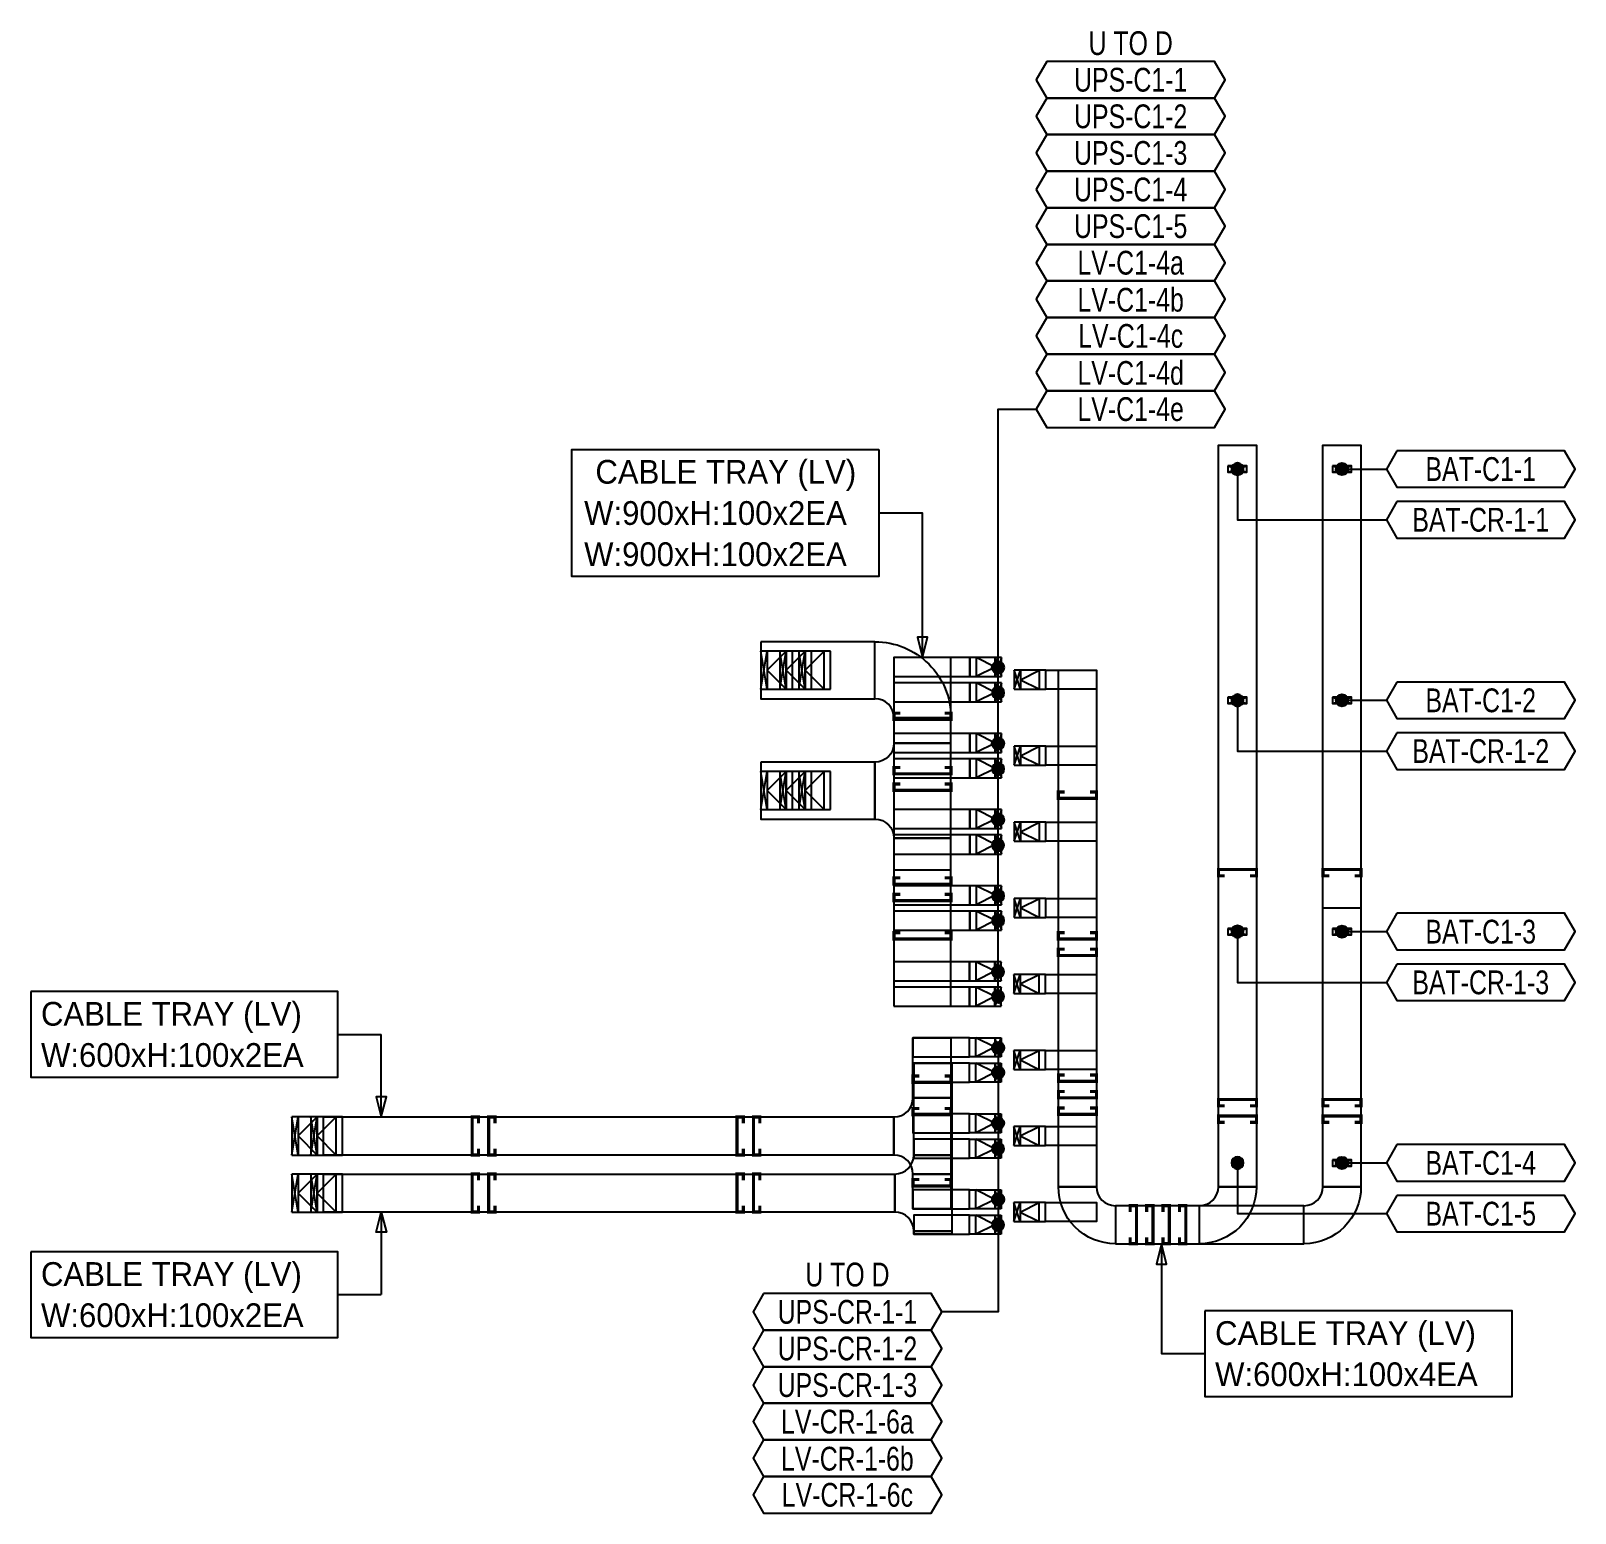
# Model space of a CAD drawing. Header units: millimetres. Extents: x 31670 to 374393, y -351975 to 839589.
# Drawn here: x 286631 to 311005, y -304501 to -281111 of the extents above; entities that cross this region are included whole.
import ezdxf
from ezdxf.enums import TextEntityAlignment as Align

# ---------------------------------------------------------------- set-up
doc = ezdxf.new("R2010")
doc.units = ezdxf.units.MM
doc.header["$LTSCALE"] = 150
for name, color, linetype in [('-----26 Electrical Cable Tray_HV_N', 30, 'Continuous'), ('-----26 Electrical Cable Tray_LV_UPS1', 6, 'Continuous'), ('-----26 Electrical Cable Tray_LV_UPS2', 2, 'Continuous'), ('-----26 Electrical Cable Tray_LV_UPSBAT', 11, 'Continuous'), ('-----29 주기', 1, 'Continuous'), ('-----30 Text', 2, 'Continuous'), ('-----99 Cable Schedule', 2, 'Continuous')]:
    doc.layers.add(name, color=color, linetype=linetype)
doc.styles.add('ELEC', font='')
doc.styles.get('ELEC').set_extended_font_data('Dotum')

msp = doc.modelspace()

# ---------------------------------------------------------------- texts
at = {"layer": '-----26 Electrical Cable Tray_LV_UPS1', "style": 'ELEC'}
for s, p in [('W:900xH:100x2EA', (295363.6213465264, -289369.0875726698, -1.05749387004359e-09)), ('CABLE TRAY (LV)', (286790.847082248, -296621.8330453053, -2.989122597584767e-09)), ('W:600xH:100x2EA', (286790.847082248, -297271.8330453053, -2.989122597584767e-09))]:
    msp.add_text(s, height=375, dxfattribs=at).set_placement(p, align=Align.MIDDLE_LEFT)
at = {"layer": '-----26 Electrical Cable Tray_LV_UPS2', "style": 'ELEC'}
for s, p in [('CABLE TRAY (LV)', (295541.1993655223, -288069.0875726698, -1.05749387004359e-09)), ('W:900xH:100x2EA', (295363.6213465264, -288719.0875726698, -1.05749387004359e-09)), ('CABLE TRAY (LV)', (286790.847082248, -300728.1695245356, -2.109887767784915e-09)), ('W:600xH:100x2EA', (286790.847082248, -301378.1695245356, -2.109887767784915e-09))]:
    msp.add_text(s, height=375, dxfattribs=at).set_placement(p, align=Align.MIDDLE_LEFT)
at = {"layer": '-----26 Electrical Cable Tray_LV_UPSBAT', "style": 'ELEC'}
for s, p in [('CABLE TRAY (LV)', (305322.3946436318, -301659.7903718761, -1.382259107953787e-09)), ('W:600xH:100x4EA', (305322.3946436318, -302309.7903718761, -1.382259107953787e-09))]:
    msp.add_text(s, height=375, dxfattribs=at).set_placement(p, align=Align.MIDDLE_LEFT)
at = {"layer": '-----30 Text', "linetype": 'Continuous', "style": 'ELEC', "width": 0.8}
for s, p in [('U TO D', (303989.5604087606, -281303.9028202547)), ('UPS-C1-1', (303989.560408763, -281881.4028202599)), ('UPS-C1-2', (303989.5604087657, -282458.902820265)), ('UPS-C1-3', (303989.5604089136, -283036.4028202704)), ('UPS-C1-4', (303989.5604089389, -283613.9028202755)), ('UPS-C1-5', (303989.5604089389, -284191.4028202806)), ('LV-C1-4a', (303989.5604089414, -284768.9028202858)), ('LV-C1-4b', (303989.5604090102, -285346.4028202911)), ('LV-C1-4c', (303989.5604090126, -285923.9028202962)), ('LV-C1-4d', (303989.560409015, -286501.4028203014)), ('LV-C1-4e', (303989.560409015, -287078.9028203065)), ('BAT-C1-1', (309514.9879853832, -288025.0012848817)), ('BAT-CR-1-1', (309514.9876641437, -288825.3709013662, -1.437481938223648e-09)), ('BAT-C1-2', (309514.9886278652, -291675.0012848818)), ('BAT-CR-1-2', (309514.9883066256, -292475.3709013663, -1.125436087214773e-09)), ('BAT-C1-3', (309514.9886278652, -295325.0012848818)), ('BAT-CR-1-3', (309514.9883066254, -296125.3709013663, -1.125436087214773e-09)), ('BAT-C1-4', (309514.9886278649, -298975.0012848818)), ('BAT-C1-5', (309514.9889491074, -299775.3709013663)), ('U TO D', (299518.4117446166, -300736.0124414521, -1.308136582216572e-09)), ('UPS-CR-1-1', (299518.4117446179, -301324.7624414547, -1.13753919839091e-09)), ('UPS-CR-1-2', (299518.4117446204, -301902.2624414598, -1.13753919839091e-09)), ('UPS-CR-1-3', (299518.411744623, -302479.7624414649, -1.13753919839091e-09)), ('LV-CR-1-6a', (299518.4117446254, -303057.2624414701, -1.035151607293875e-09)), ('LV-CR-1-6b', (299518.4117446279, -303634.7624414752, -1.035151607293875e-09)), ('LV-CR-1-6c', (299518.4117446304, -304212.2624414803, -1.035151607293875e-09))]:
    msp.add_text(s, height=375, dxfattribs=at).set_placement(p, align=Align.MIDDLE)

# ---------------------------------------------------------------- blocks, each defined once
blk = doc.blocks.new('A$550585017316')
at = {"color": 0}
for p, q in [((400, 300), (0, 300)), ((0, 300), (0, 0)), ((500, 300), (400, 300)), ((500, 0), (500, 300)), ((0, 0), (400, 0)), ((400, 0), (500, 0))]:
    blk.add_line(p, q, dxfattribs=at)
at = {"color": 8}
for p, q in [((100, 0), (0, 300)), ((0, 0), (100, 300)), ((100, 150), (400, 300)), ((100, 300), (100, 0)), ((400, 0), (400, 300)), ((100, 150), (400, 0))]:
    blk.add_line(p, q, dxfattribs=at)
blk = doc.blocks.new('A$495596483691')
at = {"color": 0}
for p, q in [((100, 600), (0, 600)), ((0, 600), (0, 0)), ((500, 600), (100, 600)), ((500, 0), (500, 600)), ((0, 0), (100, 0)), ((100, 0), (500, 0))]:
    blk.add_line(p, q, dxfattribs=at)
at = {"color": 8}
for p, q in [((400, 300), (100, 600)), ((100, 600), (100, 0)), ((400, 0), (400, 600)), ((400, 600), (500, 0)), ((500, 600), (400, 0)), ((400, 300), (100, 0))]:
    blk.add_line(p, q, dxfattribs=at)
blk = doc.blocks.new('A$C9a0ab699')
h = blk.add_hatch(color=0)
edge = h.paths.add_edge_path()
edge.add_arc((64.00719340983778, 64.00719340983778), 64.0071934098378, 720.0000000000341, 1080.000000000034, ccw=False)
at = {"color": 0}
blk.add_circle((64.00719340983778, 64.00719340983778), 64.0071934098378, dxfattribs=at)

# ---------------------------------------------------------------- linework, layer by layer
at = {"layer": '-----26 Electrical Cable Tray_HV_N', "color": 1}
for p, q in [((291476.8664843873, -296946.8330453053, -1.281443506164298e-09), (292161.8475139621, -296946.8330453053, -1.281443506164298e-09)), ((291476.8664843873, -301053.1695245356, -1.281443506164298e-09), (292161.8475139621, -301053.1695245356, -1.281443506164298e-09))]:
    msp.add_line(p, q, dxfattribs=at)
for points, elevation in [([(300015.4802339077, -287719.0875726698), (300015.4802339077, -289719.0875726698), (295169.4608317683, -289719.0875726698), (295169.4608317683, -287719.0875726698)], -9.176291762486587e-10), ([(286630.847082248, -296271.8330453053), (286630.847082248, -297621.8330453053), (291476.8664843873, -297621.8330453053), (291476.8664843873, -296271.8330453053)], -2.849257903789836e-09), ([(286630.847082248, -300378.1695245356), (286630.847082248, -301728.1695245356), (291476.8664843873, -301728.1695245356), (291476.8664843873, -300378.1695245356)], -1.970023073989984e-09), ([(305162.3946436318, -301309.7903718761), (305162.3946436318, -302659.7903718761), (310008.4140457711, -302659.7903718761), (310008.4140457711, -301309.7903718761)], -1.242394414158856e-09)]:
    msp.add_lwpolyline(points, close=True, dxfattribs=dict(at, elevation=elevation))
for points, elevation in [([(300703.5306060789, -291000.0026574563), (300783.5306060789, -290680.0026574563), (300623.5306060789, -290680.0026574563), (300703.5306060789, -291000.0026574563), (300703.530380041, -288719.0875726698), (300015.4802339077, -288719.0875726698)], -9.176291762486587e-10), ([(292161.8478728789, -298250.0012849204), (292241.8478728789, -297930.0012849204), (292081.8478728789, -297930.0012849204), (292161.8478728789, -298250.0012849204), (292161.8475139621, -296946.8330453053)], -2.849257903789836e-09), ([(292161.8478728789, -299750.0012849204), (292241.8478728789, -300070.0012849204), (292081.8478728789, -300070.0012849204), (292161.8478728789, -299750.0012849204), (292161.8475139621, -301053.1695245356)], -1.970023073989984e-09), ([(304477.4132551402, -300250.0006425051), (304397.4132551402, -300570.0006425051), (304557.4132551402, -300570.0006425051), (304477.4132551402, -300250.0006425051), (304477.4137274849, -301984.7903718761), (305162.3946436318, -301984.7903718761)], -1.242394414158856e-09)]:
    msp.add_lwpolyline(points, dxfattribs=dict(at, elevation=elevation))
at = {"layer": '-----26 Electrical Cable Tray_LV_UPS1'}
for points, elevation in [([(300253.5693644117, -292349.967905138), (301153.5693644116, -292349.967905138), (301153.5306060789, -291000.0026574563), (300253.530606079, -291000.0026574563)], -9.176291762486587e-10), ([(300253.5514781505, -291700.0068379134), (301449.0000000096, -291700.0012849623), (301449.0000000096, -291400.0012849623), (300253.5514781505, -291400.0068379134)], -9.176291762486587e-10), ([(298150.0000000093, -292650.0012849075), (298150.0000000093, -293550.0012849074), (299953.5555909082, -293549.967905138), (299953.5555909082, -292649.967905138)], -1.279402043306295e-09), ([(298150.0000000093, -292650.0012849075), (298150.0000000093, -293550.0012849074), (299953.5555909082, -293549.967905138), (299953.5555909082, -292649.967905138)], -1.279402043306295e-09), ([(300253.5514781505, -292900.0068379134), (301449.0000000096, -292900.0012849623), (301449.0000000096, -292600.0012849623), (300253.5514781505, -292600.0068379134)], -9.176291762486587e-10), ([(300253.5760202873, -296500.0012849624), (301153.5760202873, -296500.0012849624), (301153.5372619546, -293849.967905138), (300253.5372619546, -293849.967905138)], -9.176291762486587e-10), ([(300253.5851847642, -296500.0012849624), (301153.5851847641, -296500.0012849624), (301153.5464264314, -293849.967905138), (300253.5464264315, -293849.967905138)], -9.176291762486587e-10), ([(300253.5514781505, -294100.0068379134), (301449.0000000096, -294100.0012849623), (301449.0000000096, -293800.0012849623), (300253.5514781505, -293800.0068379134)], -9.176291762486587e-10), ([(300253.5514781505, -295300.0068379134), (301449.0000000096, -295300.0012849623), (301449.0000000096, -295000.0012849623), (300253.5514781505, -295000.0068379134)], -9.176291762486587e-10), ([(300250.3776327811, -296500.0068379135), (301445.8261546402, -296500.0012849624), (301445.8261546402, -296200.0012849624), (300250.3776327811, -296200.0068379135)], -9.176291762486587e-10), ([(301445.8261546402, -297000.0012849623), (300553.5851847642, -297000.0012849623), (300553.5851847642, -297300.0012849623), (301445.8261546402, -297300.0012849623)], -1.242394414158857e-09), ([(301153.5851847642, -297000.0012849623), (301153.5851847641, -297950.0012849205), (300553.5851847641, -297950.0012849205), (300553.5851847642, -297000.0012849623)], -1.970023073989984e-09), ([(291250.0000005604, -298250.0012849204), (300253.5851847641, -298250.0012849205), (300253.5851847641, -298850.0012849205), (291250.0000005604, -298850.0012849204)], -1.970023073989984e-09), ([(291550.0000005604, -298250.0012849204), (300253.5851847641, -298250.0012849205), (300253.5851847641, -298850.0012849205), (291550.0000005604, -298850.0012849204)], -1.970023073989984e-09), ([(301445.8261546402, -298200.0012849623), (300553.5851847642, -298200.0012849623), (300553.5851847642, -298500.0012849623), (301445.8261546402, -298500.0012849623)], -1.242394414158857e-09), ([(301153.5851847641, -299150.0012849205), (301153.5851847641, -299700.0012849623), (300553.5851847641, -299700.0012849623), (300553.5851847641, -299150.0012849205)], -1.970023073989984e-09), ([(301445.8261546402, -299400.0012849623), (300553.5851847642, -299400.0012849623), (300553.5851847642, -299700.0012849623), (301445.8261546402, -299700.0012849623)], -1.242394414158857e-09)]:
    msp.add_lwpolyline(points, close=True, dxfattribs=dict(at, elevation=elevation))
at = {"layer": '-----26 Electrical Cable Tray_LV_UPS1', "ltscale": 7.5, "const_width": 50}
for points, elevation in [([(301053.5556868125, -291877.139504411), (301153.5556868125, -291877.139504411), (301153.5556868125, -291977.139504411), (300253.6260111835, -291977.124954777), (300253.6260111835, -291877.124954777), (300353.6260111835, -291877.124954777)], -5.439768843442748e-09), ([(301053.5556868125, -294476.8079031273), (301153.5556868125, -294476.8079031273), (301153.5556868125, -294576.8079031273), (300253.6260111835, -294576.7933534932), (300253.6260111835, -294476.7933534932), (300353.6260111835, -294476.7933534932)], -5.439768843442748e-09), ([(301053.5509611123, -294736.6239120185), (301153.5509611123, -294736.6239120185), (301153.5509611123, -294836.6239120185), (300253.6212854832, -294836.6093623844), (300253.6212854832, -294736.6093623844), (300353.6212854832, -294736.6093623844)], -9.176291762486587e-10), ([(301053.5851847641, -297602.1563637957), (301153.5851847641, -297602.1563637957), (301153.5851847641, -297702.1563637957), (300553.5851847641, -297702.1563637957), (300553.5851847641, -297602.1563637957), (300653.5851847641, -297602.1563637957)], -1.970023073989984e-09), ([(293695.8741684544, -298750.0012849204), (293695.8741684544, -298850.0012849204), (293595.8741684544, -298850.0012849204), (293595.8741684544, -298250.0012849204), (293695.8741684544, -298250.0012849204), (293695.8741684544, -298350.0012849204)], 2.552116593204107e-09), ([(293955.695634024, -298750.0012849204), (293955.695634024, -298850.0012849204), (293855.695634024, -298850.0012849204), (293855.695634024, -298250.0012849204), (293955.695634024, -298250.0012849204), (293955.695634024, -298350.0012849204)], -1.970023073989984e-09), ([(297877.2710897892, -298750.0012849204), (297877.2710897892, -298850.0012849204), (297777.2710897892, -298850.0012849204), (297777.2710897892, -298250.0012849204), (297877.2710897892, -298250.0012849204), (297877.2710897892, -298350.0012849204)], 2.552116593204107e-09), ([(298137.0925553588, -298750.0012849204), (298137.0925553588, -298850.0012849204), (298037.0925553588, -298850.0012849204), (298037.0925553588, -298250.0012849204), (298137.0925553588, -298250.0012849204), (298137.0925553588, -298350.0012849204)], -1.970023073989984e-09), ([(301053.5851847641, -299237.7571892731), (301153.5851847641, -299237.7571892731), (301153.5851847641, -299337.7571892731), (300553.5851847641, -299337.7571892731), (300553.5851847641, -299237.7571892731), (300653.5851847641, -299237.7571892731)], -1.970023073989984e-09)]:
    msp.add_lwpolyline(points, dxfattribs=dict(at, elevation=elevation))
at = {"layer": '-----26 Electrical Cable Tray_LV_UPS1'}
for points, elevation in [([(300253.5555909082, -293849.967905138), (301153.5555909082, -293849.967905138), (301153.5555909082, -293849.967905138), (301153.5555909082, -292349.967905138), (300253.5555909082, -292349.967905138, -0.414213562373095), (299953.5555909082, -292649.967905138), (299953.5555909082, -293549.967905138), (299953.5555909082, -293549.967905138, -0.414213562373095)], -9.176291762486587e-10), ([(300253.5555909082, -293849.967905138), (301153.5555909082, -293849.967905138), (301153.5555909082, -293849.967905138), (301153.5555909082, -292349.967905138), (300253.5555909082, -292349.967905138, -0.414213562373095), (299953.5555909082, -292649.967905138), (299953.5555909082, -293549.967905138), (299953.5555909082, -293549.967905138, -0.414213562373095)], -9.176291762486587e-10), ([(300553.5851847641, -297950.0012849205), (301153.5851847641, -297950.0012849205), (301153.5851847641, -297950.0012849205), (301153.5851847641, -299150.0012849205), (300553.5851847641, -299150.0012849205, 0.414213562373095), (300253.5851847641, -298850.0012849205), (300253.5851847641, -298250.0012849205), (300253.5851847641, -298250.0012849205, 0.414213562373095)], -1.970023073989984e-09), ([(300553.5851847641, -297950.0012849205), (301153.5851847641, -297950.0012849205), (301153.5851847641, -297950.0012849205), (301153.5851847641, -299150.0012849205), (300553.5851847641, -299150.0012849205, 0.414213562373095), (300253.5851847641, -298850.0012849205), (300253.5851847641, -298250.0012849205), (300253.5851847641, -298250.0012849205, 0.414213562373095)], -1.970023073989984e-09)]:
    msp.add_lwpolyline(points, format="xyb", close=True, dxfattribs=dict(at, elevation=elevation))
at = {"layer": '-----26 Electrical Cable Tray_LV_UPS2'}
for points, elevation in [([(298150.0000000095, -290750.0012849075), (298150.0000000095, -291650.0012849075), (299953.5555909085, -291649.967905138), (299953.5555909085, -290749.9679051381)], -9.176291762487336e-10), ([(298150.0000000095, -290750.0012849075), (298150.0000000095, -291650.0012849074), (299953.5555909085, -291649.967905138), (299953.5555909085, -290749.9679051381)], -9.176291762487336e-10), ([(300253.5514781504, -291300.0068379134), (301449.0000000095, -291300.0012849623), (301449.0000000095, -291000.0012849623), (300253.5514781504, -291000.0068379134)], -9.176291762486587e-10), ([(300253.5848664231, -296500.0012849624), (301153.584866423, -296500.0012849624), (301153.5430354069, -291949.967905138), (300253.5430354069, -291949.967905138)], -9.176291762486587e-10), ([(300253.5848664231, -294350.0012849637), (301153.584866423, -294350.0012849637), (301153.5430354069, -291949.967905138), (300253.543035407, -291949.967905138)], -9.176291762486587e-10), ([(300253.5514781504, -292500.0068379134), (301449.0000000095, -292500.0012849623), (301449.0000000095, -292200.0012849623), (300253.5514781504, -292200.0068379134)], -9.176291762486587e-10), ([(300253.5514781504, -293700.0068379134), (301449.0000000095, -293700.0012849623), (301449.0000000095, -293400.0012849623), (300253.5514781504, -293400.0068379134)], -9.176291762486587e-10), ([(300253.5514781504, -294900.0068379134), (301449.0000000095, -294900.0012849623), (301449.0000000095, -294600.0012849623), (300253.5514781504, -294600.0068379134)], -9.176291762486587e-10), ([(300250.377632781, -296100.0068379135), (301445.8261546402, -296100.0012849624), (301445.8261546402, -295800.0012849624), (300250.377632781, -295800.0068379135)], -9.176291762486587e-10), ([(301445.8261546402, -297400.0012849623), (300566.5131418176, -297400.0012849623), (300566.5131418176, -297700.0012849623), (301445.8261546402, -297700.0012849623)], -1.242394414158857e-09), ([(301166.5131418178, -297400.0012849623), (301166.5131418176, -298850.0012849205), (300566.5131418176, -298850.0012849205), (300566.5131418178, -297400.0012849623)], -1.242394414158857e-09), ([(301445.8261546402, -298600.0012849623), (300566.5131418176, -298600.0012849623), (300566.5131418176, -298900.0012849623), (301445.8261546402, -298900.0012849623)], -1.242394414158857e-09), ([(291250.0000005604, -299150.0012849204), (300266.5131418176, -299150.0012849205), (300266.5131418176, -299750.0012849205), (291250.0000005604, -299750.0012849204)], -1.970023073989984e-09), ([(291550.0000005604, -299150.0012849204), (300266.5131418176, -299150.0012849205), (300266.5131418176, -299750.0012849205), (291550.0000005604, -299750.0012849204)], -1.970023073989984e-09), ([(301445.8261546402, -299800.0012849623), (300566.5131418176, -299800.0012849623), (300566.5131418176, -300100.0012849623), (301445.8261546402, -300100.0012849623)], -1.242394414158857e-09), ([(301166.5131418176, -300050.0012849205), (301166.5131418176, -300100.0012849623), (300566.5131418176, -300100.0012849623), (300566.5131418176, -300050.0012849205)], -1.242394414158857e-09)]:
    msp.add_lwpolyline(points, close=True, dxfattribs=dict(at, elevation=elevation))
for points, elevation in [([(300253.5555909085, -291949.967905138), (300253.5555909085, -291949.967905138, 0.414213562373095), (299953.5555909085, -291649.967905138), (299953.5555909085, -291649.967905138), (299953.5555909085, -290749.967905138, -0.4142135623731661), (301153.5555909085, -291949.967905138)], -5.558563091910975e-10), ([(300253.5555909085, -291949.967905138), (300253.5555909085, -291949.967905138, 0.414213562373095), (299953.5555909085, -291649.967905138), (299953.5555909085, -291649.967905138), (299953.5555909085, -290749.967905138, -0.4142135623731661), (301153.5555909085, -291949.967905138)], -5.558563091910975e-10), ([(300566.5131418176, -298850.0012849205), (301166.5131418176, -298850.0012849205), (301166.5131418176, -298850.0012849205), (301166.5131418176, -300050.0012849205), (300566.5131418176, -300050.0012849205, 0.414213562373095), (300266.5131418176, -299750.0012849205), (300266.5131418176, -299150.0012849205), (300266.5131418176, -299150.0012849205, 0.414213562373095)], -1.242394414158857e-09)]:
    msp.add_lwpolyline(points, format="xyb", close=True, dxfattribs=dict(at, elevation=elevation))
at = {"layer": '-----26 Electrical Cable Tray_LV_UPS2', "ltscale": 7.5, "const_width": 50}
for points, elevation in [([(301053.5575954553, -292735.3433095689), (301153.5575954553, -292735.3433095689), (301153.5575954553, -292835.3433095689), (300253.6279198262, -292835.3287599349), (300253.6279198262, -292735.3287599349), (300353.6279198262, -292735.3287599349)], -9.176291762486581e-10), ([(301053.5533948739, -292995.1593184686), (301153.5533948739, -292995.1593184686), (301153.5533948739, -293095.1593184686), (300253.6237192448, -293095.1447688346), (300253.6237192448, -292995.1447688346), (300353.6237192448, -292995.1447688346)], 3.604510490945432e-09), ([(301053.5533948739, -295341.1631653331), (301153.5533948739, -295341.1631653331), (301153.5533948739, -295441.1631653331), (300253.6237192448, -295441.148615699), (300253.6237192448, -295341.148615699), (300353.6237192448, -295341.148615699)], 3.604510490945432e-09), ([(301053.5851847641, -298116.3263012531), (301153.5851847641, -298116.3263012531), (301153.5851847641, -298216.3263012531), (300553.585184764, -298216.3263012531), (300553.585184764, -298116.3263012531), (300653.585184764, -298116.3263012531)], -1.970023073989984e-09), ([(293695.8741684544, -299650.0012849204), (293695.8741684544, -299750.0012849204), (293595.8741684544, -299750.0012849204), (293595.8741684544, -299150.0012849204), (293695.8741684544, -299150.0012849204), (293695.8741684544, -299250.0012849204)], 2.552116593204107e-09), ([(293955.695634024, -299650.0012849204), (293955.695634024, -299750.0012849204), (293855.695634024, -299750.0012849204), (293855.695634024, -299150.0012849204), (293955.695634024, -299150.0012849204), (293955.695634024, -299250.0012849204)], -1.970023073989984e-09), ([(297877.2710897892, -299650.0012849204), (297877.2710897892, -299750.0012849204), (297777.2710897892, -299750.0012849204), (297777.2710897892, -299150.0012849204), (297877.2710897892, -299150.0012849204), (297877.2710897892, -299250.0012849204)], 2.552116593204107e-09), ([(298137.0925553588, -299650.0012849204), (298137.0925553588, -299750.0012849204), (298037.0925553588, -299750.0012849204), (298037.0925553588, -299150.0012849204), (298137.0925553588, -299150.0012849204), (298137.0925553588, -299250.0012849204)], -1.970023073989984e-09)]:
    msp.add_lwpolyline(points, dxfattribs=dict(at, elevation=elevation))
at = {"layer": '-----26 Electrical Cable Tray_LV_UPSBAT'}
for p, q in [((305525.0017542233, -288075.0012848808, -1.121897452725547e-09), (305825.0017542233, -287975.0012848808, -1.121897452725547e-09)), ((305525.0017542233, -287975.0012848808, -1.121897452725547e-09), (305825.0017542233, -288075.0012848808, -1.121897452725547e-09)), ((307175.0017542233, -288075.0012848808), (307475.0017542233, -287975.0012848808)), ((307175.0017542233, -287975.0012848808), (307475.0017542233, -288075.0012848808)), ((305525.0023967052, -291725.0012848809), (305825.0023967052, -291625.0012848809)), ((305525.0023967052, -291625.0012848809), (305825.0023967052, -291725.0012848809)), ((307175.0023967052, -291725.0012848809), (307475.0023967052, -291625.0012848809)), ((307175.0023967052, -291625.0012848809), (307475.0023967052, -291725.0012848809)), ((305525.0023967052, -295375.0012848809), (305825.0023967052, -295275.0012848809)), ((305525.0023967052, -295275.0012848809), (305825.0023967052, -295375.0012848809)), ((307175.0023967052, -295375.0012848809), (307475.0023967052, -295275.0012848809)), ((307175.0023967052, -295275.0012848809), (307475.0023967052, -295375.0012848809)), ((307175.0023967052, -299025.0012848809), (307475.0023967052, -298925.0012848809)), ((307175.0023967052, -298925.0012848809), (307475.0023967052, -299025.0012848809))]:
    msp.add_line(p, q, dxfattribs=at)
for points, elevation in [([(305375.0027179483, -299350.0012848823), (305375.0020754662, -287650.0012848822), (305975.0020754662, -287650.0012848822), (305975.0027179483, -299350.0012848823)], -3.666508954318746e-10), ([(307025.0020754642, -299350.0012848808), (307025.0014329821, -287650.0012848807), (307625.0014329821, -287650.0012848807), (307625.0020754642, -299350.0012848808)], -9.07513249844096e-10), ([(305525.0017542233, -287975.0012848808), (305525.0017542233, -288075.0012848808), (305825.0017542233, -288075.0012848808), (305825.0017542233, -287975.0012848808)], -1.337561971797524e-09), ([(307175.0017542233, -287975.0012848808), (307175.0017542233, -288075.0012848808), (307475.0017542233, -288075.0012848808), (307475.0017542233, -287975.0012848808)], -9.07513249844096e-10), ([(302651.0000000095, -291200.0012849623), (303449.0006419416, -291200.0012849623), (303449.0006419416, -291500.0012849623), (302651.0000000095, -291500.0012849623)], -1.242394414158856e-09), ([(302849.0006419415, -299350.0006425051), (302849.0006419415, -291200.0012849623), (303449.0006419415, -291200.0012849623), (303449.0006419415, -299350.0006425051)], -2.484788828317765e-09), ([(302849.0006419415, -299350.0006425051), (302849.0006419415, -291200.0012849623), (303449.0006419415, -291200.0012849623), (303449.0006419415, -299350.0006425051)], -2.484788828317765e-09), ([(305525.0023967052, -291625.0012848809), (305525.0023967052, -291725.0012848809), (305825.0023967052, -291725.0012848809), (305825.0023967052, -291625.0012848809)], -1.025516120788649e-09), ([(307175.0023967052, -291625.0012848809), (307175.0023967052, -291725.0012848809), (307475.0023967052, -291725.0012848809), (307475.0023967052, -291625.0012848809)], -5.954673988352212e-10), ([(302651.0000000095, -292400.0012849623), (303449.0006419416, -292400.0012849623), (303449.0006419416, -292700.0012849623), (302651.0000000095, -292700.0012849623)], -1.242394414158856e-09), ([(302651.0000000095, -293600.0012849623), (303449.0006419416, -293600.0012849623), (303449.0006419416, -293900.0012849623), (302651.0000000095, -293900.0012849623)], -1.242394414158856e-09), ([(302651.0000000095, -294800.0012849623), (303449.0006419416, -294800.0012849623), (303449.0006419416, -295100.0012849623), (302651.0000000095, -295100.0012849623)], -1.242394414158856e-09), ([(307025.0020754642, -299350.0012848808), (307025.0014329821, -294950.0012848807), (307625.0014329821, -294950.0012848807), (307625.0020754642, -299350.0012848808)], -5.954673988352212e-10), ([(305525.0023967052, -295275.0012848809), (305525.0023967052, -295375.0012848809), (305825.0023967052, -295375.0012848809), (305825.0023967052, -295275.0012848809)], -1.025516120788649e-09), ([(307175.0023967052, -295275.0012848809), (307175.0023967052, -295375.0012848809), (307475.0023967052, -295375.0012848809), (307475.0023967052, -295275.0012848809)], -5.954673988352212e-10), ([(302647.8261546402, -296000.0012849625), (303450.0000000056, -296000.0012849624), (303450.0000000056, -296300.0012849624), (302647.8261546402, -296300.0012849625)], -1.242394414158856e-09), ([(302647.8261546402, -297200.0012849625), (303450.0000000054, -297200.0012849624), (303450.0000000054, -297500.0012849624), (302647.8261546402, -297500.0012849625)], -1.242394414158856e-09), ([(302647.8261546402, -298400.0012849625), (303450.0000000054, -298400.0012849624), (303450.0000000054, -298700.0012849624), (302647.8261546402, -298700.0012849625)], -1.242394414158856e-09), ([(307175.0023967052, -298925.0012848809), (307175.0023967052, -299025.0012848809), (307475.0023967052, -299025.0012848809), (307475.0023967052, -298925.0012848809)], -5.954673988352212e-10), ([(302647.8261546402, -299600.0012849625), (303450.0000000054, -299600.0012849624), (303450.0000000054, -299900.0012849624), (302647.8261546402, -299900.0012849625)], -1.242394414158856e-09), ([(303749.0006419415, -300250.0006425051), (306725.001432982, -300250.0006425052), (306725.001432982, -299650.0006425052), (303749.0006419415, -299650.0006425051)], -1.242394414158856e-09), ([(303749.0006419415, -300250.0006425051), (306725.001432982, -300250.0006425052), (306725.001432982, -299650.0006425052), (303749.0006419415, -299650.0006425051)], -1.242394414158856e-09), ([(303749.0006419415, -300250.0006425051), (305075.0027179489, -300250.0006425052), (305075.0027179489, -299650.0006425052), (303749.0006419415, -299650.0006425051)], -3.666508954318746e-10), ([(303749.0006419415, -300250.0006425051), (305075.002717949, -300250.0006425052), (305075.002717949, -299650.0006425052), (303749.0006419415, -299650.0006425051)], -3.666508954318746e-10)]:
    msp.add_lwpolyline(points, close=True, dxfattribs=dict(at, elevation=elevation))
at = {"layer": '-----26 Electrical Cable Tray_LV_UPSBAT', "ltscale": 7.5, "const_width": 50}
for points, elevation in [([(303349.0006419416, -293121.3899040978), (303449.0006419416, -293121.3899040978), (303449.0006419416, -293221.3899040978), (302849.0006419416, -293221.3899040978), (302849.0006419416, -293121.3899040978), (302949.0006419416, -293121.3899040978)], -2.484788828317765e-09), ([(307125.0014329822, -294444.5876403126), (307025.0014329822, -294444.5876403126), (307025.0014329822, -294344.5876403126), (307625.0014329822, -294344.5876403126), (307625.0014329822, -294444.5876403126), (307525.0014329822, -294444.5876403126)], -5.954673988352212e-10), ([(303349.0006419416, -295341.453843814), (303449.0006419416, -295341.453843814), (303449.0006419416, -295441.453843814), (302849.0006419416, -295441.453843814), (302849.0006419416, -295341.453843814), (302949.0006419416, -295341.453843814)], -2.484788828317765e-09), ([(303349.0006419416, -295601.2753093835), (303449.0006419416, -295601.2753093835), (303449.0006419416, -295701.2753093835), (302849.0006419416, -295701.2753093835), (302849.0006419416, -295601.2753093835), (302949.0006419416, -295601.2753093835)], -2.484788828317765e-09), ([(303350.0000000055, -297587.8580502827), (303450.0000000055, -297587.8580502827), (303450.0000000055, -297687.8580502827), (302850.0000000055, -297687.8580502827), (302850.0000000055, -297587.8580502827), (302950.0000000055, -297587.8580502827)], -1.242394414158856e-09), ([(303350.0000000055, -297847.6795158522), (303450.0000000055, -297847.6795158522), (303450.0000000055, -297947.6795158522), (302850.0000000055, -297947.6795158522), (302850.0000000055, -297847.6795158522), (302950.0000000055, -297847.6795158522)], -1.242394414158856e-09), ([(303350.0000000055, -298107.5009814218), (303450.0000000055, -298107.5009814218), (303450.0000000055, -298207.5009814218), (302850.0000000055, -298207.5009814218), (302850.0000000055, -298107.5009814218), (302950.0000000055, -298107.5009814218)], -1.242394414158856e-09), ([(307125.0014329822, -298073.6584176543), (307025.0014329822, -298073.6584176543), (307025.0014329822, -297973.6584176543), (307625.0014329822, -297973.6584176543), (307625.0014329822, -298073.6584176543), (307525.0014329822, -298073.6584176543)], -5.954673988352212e-10), ([(307125.0014329822, -298333.4798832239), (307025.0014329822, -298333.4798832239), (307025.0014329822, -298233.4798832239), (307625.0014329822, -298233.4798832239), (307625.0014329822, -298333.4798832239), (307525.0014329822, -298333.4798832239)], -5.954673988352212e-10), ([(303981.2178910518, -299750.000188543), (303981.2178910518, -299650.000188543), (304081.2178910518, -299650.000188543), (304081.2178910518, -300250.000188543), (303981.2178910518, -300250.000188543), (303981.2178910518, -300150.000188543)], -1.242394414158856e-09), ([(304241.0393566214, -299750.000188543), (304241.0393566214, -299650.000188543), (304341.0393566214, -299650.000188543), (304341.0393566214, -300250.000188543), (304241.0393566214, -300250.000188543), (304241.0393566214, -300150.000188543)], -1.242394414158856e-09), ([(304500.8608221909, -299750.000188543), (304500.8608221909, -299650.000188543), (304600.8608221909, -299650.000188543), (304600.8608221909, -300250.000188543), (304500.8608221909, -300250.000188543), (304500.8608221909, -300150.000188543)], -1.242394414158856e-09), ([(304760.6822877605, -299750.000188543), (304760.6822877605, -299650.000188543), (304860.6822877605, -299650.000188543), (304860.6822877605, -300250.000188543), (304760.6822877605, -300250.000188543), (304760.6822877605, -300150.000188543)], -1.242394414158856e-09)]:
    msp.add_lwpolyline(points, dxfattribs=dict(at, elevation=elevation))
for points in [[(305475.0020754663, -294444.587730919), (305375.0020754663, -294444.587730919), (305375.0020754663, -294344.587730919), (305975.0020754663, -294344.587730919), (305975.0020754663, -294444.587730919), (305875.0020754663, -294444.587730919)], [(305475.0020754663, -298073.6585082607), (305375.0020754663, -298073.6585082607), (305375.0020754663, -297973.6585082607), (305975.0020754663, -297973.6585082607), (305975.0020754663, -298073.6585082607), (305875.0020754663, -298073.6585082607)], [(305475.0020754663, -298333.4799738303), (305375.0020754663, -298333.4799738303), (305375.0020754663, -298233.4799738303), (305975.0020754663, -298233.4799738303), (305975.0020754663, -298333.4799738303), (305875.0020754663, -298333.4799738303)]]:
    msp.add_lwpolyline(points, dxfattribs=at)
at = {"layer": '-----26 Electrical Cable Tray_LV_UPSBAT'}
for points, elevation in [([(303449.0006419415, -299350.0006425051), (303449.0006419415, -299350.0006425051, 0.414213562373095), (303749.0006419415, -299650.0006425051), (303749.0006419415, -299650.0006425051), (303749.0006419416, -300250.0006425051, -0.414213562373095), (302849.0006419415, -299350.0006425051)], -1.242394414158856e-09), ([(303449.0006419415, -299350.0006425051), (303449.0006419415, -299350.0006425051, 0.414213562373095), (303749.0006419415, -299650.0006425051), (303749.0006419415, -299650.0006425051), (303749.0006419416, -300250.0006425051, -0.414213562373095), (302849.0006419415, -299350.0006425051)], -1.242394414158856e-09), ([(303449.0006419415, -299350.0006425051), (303449.0006419415, -299350.0006425051, 0.414213562373095), (303749.0006419415, -299650.0006425051), (303749.0006419415, -299650.0006425051), (303749.0006419416, -300250.0006425051, -0.414213562373095), (302849.0006419415, -299350.0006425051)], -3.666508954318746e-10), ([(303449.0006419415, -299350.0006425051), (303449.0006419415, -299350.0006425051, 0.414213562373095), (303749.0006419415, -299650.0006425051), (303749.0006419415, -299650.0006425051), (303749.0006419416, -300250.0006425051, -0.414213562373095), (302849.0006419415, -299350.0006425051)], -3.666508954318746e-10), ([(305075.002717949, -299650.0006425052), (305075.002717949, -299650.0006425052, 0.414213562373095), (305375.002717949, -299350.0006425052), (305375.002717949, -299350.0006425052), (305975.002717949, -299350.0006425051, -0.414213562373095), (305075.002717949, -300250.0006425052)], -3.666508954318746e-10), ([(305075.002717949, -299650.0006425052), (305075.002717949, -299650.0006425052, 0.414213562373095), (305375.002717949, -299350.0006425052), (305375.002717949, -299350.0006425052), (305975.002717949, -299350.0006425051, -0.414213562373095), (305075.002717949, -300250.0006425052)], -3.666508954318746e-10), ([(306725.001432982, -299650.0006425052), (306725.001432982, -299650.0006425052, 0.414213562373095), (307025.001432982, -299350.0006425052), (307025.001432982, -299350.0006425052), (307625.001432982, -299350.0006425051, -0.414213562373095), (306725.001432982, -300250.0006425052)], -1.242394414158856e-09), ([(306725.001432982, -299650.0006425052), (306725.001432982, -299650.0006425052, 0.414213562373095), (307025.001432982, -299350.0006425052), (307025.001432982, -299350.0006425052), (307625.001432982, -299350.0006425051, -0.414213562373095), (306725.001432982, -300250.0006425052)], -1.242394414158856e-09)]:
    msp.add_lwpolyline(points, format="xyb", close=True, dxfattribs=dict(at, elevation=elevation))
at = {"layer": '-----29 주기'}
for points, elevation in [([(302666.6549692085, -281592.6528202574), (302499.9450789966, -281881.402820259), (302666.6549692111, -282170.1528202625), (305312.4658483177, -282170.1528202625), (305479.1757385411, -281881.402820259), (305312.4658483152, -281592.6528202574)], -9.176291762487338e-10), ([(302666.654969211, -282170.1528202625), (302499.945078999, -282458.9028202641), (302666.6549692135, -282747.6528202678), (305312.4658483204, -282747.6528202678), (305479.1757385437, -282458.9028202641), (305312.4658483178, -282170.1528202625)], -9.176291762487338e-10), ([(302666.6549693589, -282747.6528202678), (302499.945079147, -283036.4028202695), (302666.6549693615, -283325.152820273), (305312.4658484681, -283325.152820273), (305479.1757386915, -283036.4028202695), (305312.4658484656, -282747.6528202678)], -9.176291762487338e-10), ([(302666.6549693842, -283325.152820273), (302499.9450791723, -283613.9028202746), (302666.6549693868, -283902.6528202781), (305312.4658484934, -283902.6528202781), (305479.1757387167, -283613.9028202746), (305312.4658484908, -283325.152820273)], -9.176291762487338e-10), ([(302666.6549693842, -283902.6528202781), (302499.9450791723, -284191.4028202797), (302666.6549693868, -284480.1528202832), (305312.4658484934, -284480.1528202832), (305479.1757387167, -284191.4028202797), (305312.4658484908, -283902.6528202781)], -9.176291762487338e-10), ([(302666.6549693866, -284480.1528202832), (302499.9450791747, -284768.9028202848), (302666.6549693892, -285057.6528202883), (305312.4658484958, -285057.6528202883), (305479.1757387194, -284768.9028202848), (305312.4658484935, -284480.1528202832)], -9.176291762487338e-10), ([(302666.6549694554, -285057.6528202886), (302499.9450792435, -285346.4028202902), (302666.654969458, -285635.1528202937), (305312.4658485646, -285635.1528202937), (305479.1757387882, -285346.4028202902), (305312.4658485623, -285057.6528202886)], -9.176291762487338e-10), ([(302666.6549694579, -285635.1528202937), (302499.945079246, -285923.9028202953), (302666.6549694604, -286212.6528202988), (305312.4658485671, -286212.6528202988), (305479.1757387907, -285923.9028202953), (305312.4658485648, -285635.1528202937)], -9.176291762487338e-10), ([(302666.6549694603, -286212.6528202988), (302499.9450792484, -286501.4028203004), (302666.6549694629, -286790.1528203039), (305312.4658485698, -286790.1528203039), (305479.1757387931, -286501.4028203004), (305312.4658485672, -286212.6528202988)], -9.176291762487338e-10), ([(302666.6549694603, -286790.1528203039), (302499.9450792484, -287078.9028203055), (302666.6549694629, -287367.652820309), (305312.4658485698, -287367.652820309), (305479.1757387931, -287078.9028203055), (305312.4658485672, -286790.1528203039)], -9.176291762487338e-10), ([(308192.0825458285, -287736.2512848792), (308025.3726556165, -288025.0012848808), (308192.082545831, -288313.7512848843), (310837.8934249377, -288313.7512848843), (311004.6033151613, -288025.0012848808), (310837.8934249353, -287736.2512848792)], -9.07513249844096e-10), ([(308192.082224589, -288536.6209013637), (308025.372334377, -288825.3709013653), (308192.0822245915, -289114.1209013688), (310837.8931036982, -289114.1209013688), (311004.6029939217, -288825.3709013653), (310837.8931036958, -288536.6209013637)], -1.337561971797524e-09), ([(308192.0831883104, -291386.2512848792), (308025.3732980985, -291675.0012848809), (308192.083188313, -291963.7512848843), (310837.8940674196, -291963.7512848843), (311004.6039576432, -291675.0012848809), (310837.8940674173, -291386.2512848792)], -5.954673988352212e-10), ([(308192.0828670709, -292186.6209013637), (308025.372976859, -292475.3709013654), (308192.0828670735, -292764.1209013688), (310837.8937461803, -292764.1209013688), (311004.6036364037, -292475.3709013654), (310837.8937461778, -292186.6209013637)], -1.025516120788649e-09), ([(308192.0831883104, -295036.2512848792), (308025.3732980985, -295325.0012848809), (308192.083188313, -295613.7512848843), (310837.8940674196, -295613.7512848843), (311004.6039576432, -295325.0012848809), (310837.8940674173, -295036.2512848792)], -5.954673988352212e-10), ([(308192.0828670709, -295836.6209013637), (308025.372976859, -296125.3709013654), (308192.0828670732, -296414.1209013688), (310837.8937461801, -296414.1209013688), (311004.6036364035, -296125.3709013654), (310837.8937461775, -295836.6209013637)], -1.025516120788649e-09), ([(308192.0831883104, -298686.2512848792), (308025.3732980985, -298975.0012848809), (308192.0831883128, -299263.7512848843), (310837.8940674196, -299263.7512848843), (311004.603957643, -298975.0012848809), (310837.8940674171, -298686.2512848792)], -5.954673988352212e-10), ([(308192.0835095529, -299486.6209013638), (308025.3736193409, -299775.3709013654), (308192.0835095552, -300064.1209013689), (310837.8943886621, -300064.1209013689), (311004.6042788854, -299775.3709013654), (310837.8943886595, -299486.6209013638)], -8.212478443118356e-10), ([(298195.5063050631, -301036.0124414521), (298028.7964148512, -301324.7624414538), (298195.5063050657, -301613.5124414572), (300841.3171841726, -301613.5124414572), (301008.0270743959, -301324.7624414538), (300841.31718417, -301036.0124414521)], -1.242394414158857e-09), ([(298195.5063050657, -301613.5124414572), (298028.7964148538, -301902.2624414589), (298195.5063050683, -302191.0124414624), (300841.3171841751, -302191.0124414624), (301008.0270743985, -301902.2624414589), (300841.3171841726, -301613.5124414572)], -1.242394414158857e-09), ([(298195.5063050683, -302191.0124414624), (298028.7964148563, -302479.762441464), (298195.5063050708, -302768.5124414675), (300841.3171841777, -302768.5124414675), (301008.027074401, -302479.762441464), (300841.3171841751, -302191.0124414624)], -1.242394414158857e-09), ([(298195.5063050709, -302768.5124414675), (298028.796414859, -303057.2624414691), (298195.5063050733, -303346.0124414726), (300841.3171841801, -303346.0124414726), (301008.0270744035, -303057.2624414691), (300841.3171841776, -302768.5124414675)], -1.242394414158857e-09), ([(298195.5063050734, -303346.0124414726), (298028.7964148615, -303634.7624414742), (298195.5063050757, -303923.5124414777), (300841.3171841826, -303923.5124414777), (301008.0270744059, -303634.7624414742), (300841.31718418, -303346.0124414726)], -1.242394414158857e-09), ([(298195.5063050757, -303923.5124414777), (298028.7964148638, -304212.2624414794), (298195.5063050783, -304501.0124414829), (300841.3171841849, -304501.0124414829), (301008.0270744085, -304212.2624414794), (300841.3171841826, -303923.5124414777)], -1.242394414158857e-09)]:
    msp.add_lwpolyline(points, close=True, dxfattribs=dict(at, elevation=elevation))
at = {"layer": '-----99 Cable Schedule', "color": 1}
for points, elevation in [([(301899.0000000095, -296351.1964348728), (301899.0000000094, -287078.9028203055), (302499.9450792484, -287078.9028203055)], -9.176291762487338e-10), ([(305675.0017542233, -288025.0012848808), (305675.0017542233, -288825.3709013653), (308025.372334377, -288825.3709013653)], -1.337561971797524e-09), ([(307325.0017542233, -288025.0012848808), (308025.3726556165, -288025.0012848808)], -9.07513249844096e-10), ([(305675.0023967052, -291675.0012848809), (305675.0023967052, -292475.3709013654), (308025.372976859, -292475.3709013654)], -1.025516120788649e-09), ([(307325.0023967052, -291675.0012848809), (308025.3732980985, -291675.0012848809)], -5.954673988352212e-10), ([(305675.0023967052, -295325.0012848809), (305675.0023967052, -296125.3709013654), (308025.372976859, -296125.3709013654)], -1.025516120788649e-09), ([(307325.0023967052, -295325.0012848809), (308025.3732980985, -295325.0012848809)], -5.954673988352212e-10), ([(301895.8261546402, -297158.6179320901), (301895.8261546402, -301324.7624414538), (301008.0270743959, -301324.7624414538)], -1.242394414158857e-09), ([(305675.0030391872, -298975.0012848809), (305675.0030391872, -299775.3709013654), (308025.3736193409, -299775.3709013654)], -8.212478443118356e-10), ([(307325.0023967052, -298975.0012848809), (308025.3732980985, -298975.0012848809)], -5.954673988352212e-10)]:
    msp.add_lwpolyline(points, dxfattribs=dict(at, elevation=elevation))

# ---------------------------------------------------------------- block references
at = {"layer": '-----26 Electrical Cable Tray_LV_UPS1', "rotation": 180}
for name, p in [('A$550585017316', (301949.0000000095, -291400.0012849623)), ('A$550585017316', (301949.0000000095, -292600.0012849623)), ('A$495596483691', (298650.0000000093, -292800.0012849074, -1.279402043306295e-09)), ('A$495596483691', (298950.0000000093, -292800.0012849074, -1.279402043306295e-09)), ('A$495596483691', (299250.0000000093, -292800.0012849073, -1.279402043306295e-09)), ('A$550585017316', (301949.0000000095, -293800.0012849623)), ('A$550585017316', (301949.0000000095, -295000.0012849623)), ('A$550585017316', (301945.8261546401, -296200.0012849624)), ('A$495596483691', (291250.0000005604, -298250.0012849204, -1.281443506164298e-09)), ('A$495596483691', (291550.0000005604, -298250.0012849204, -1.281443506164298e-09))]:
    msp.add_blockref(name, p, dxfattribs=at)
at = {"layer": '-----26 Electrical Cable Tray_LV_UPS1', "xscale": -1}
for p in [(301945.8261546402, -297300.0012849623), (301945.8261546402, -298500.0012849623), (301945.8261546402, -299700.0012849623)]:
    msp.add_blockref('A$550585017316', p, dxfattribs=at)
at = {"layer": '-----26 Electrical Cable Tray_LV_UPS2', "rotation": 180}
for name, p in [('A$495596483691', (298650.0000000095, -290900.0012849074)), ('A$495596483691', (298950.0000000095, -290900.0012849074)), ('A$495596483691', (299250.0000000095, -290900.0012849073)), ('A$550585017316', (301949.0000000095, -291000.0012849623)), ('A$550585017316', (301949.0000000095, -292200.0012849623)), ('A$550585017316', (301949.0000000095, -293400.0012849623)), ('A$550585017316', (301949.0000000095, -294600.0012849623)), ('A$550585017316', (301945.8261546402, -295800.0012849624)), ('A$495596483691', (291250.0000005604, -299150.0012849204, -1.281443506164298e-09)), ('A$495596483691', (291550.0000005604, -299150.0012849204, -1.281443506164298e-09))]:
    msp.add_blockref(name, p, dxfattribs=at)
at = {"layer": '-----26 Electrical Cable Tray_LV_UPS2', "xscale": -1}
for p in [(301945.8261546402, -297700.0012849623), (301945.8261546402, -298900.0012849623), (301945.8261546402, -300100.0012849623)]:
    msp.add_blockref('A$550585017316', p, dxfattribs=at)
at = {"layer": '-----26 Electrical Cable Tray_LV_UPSBAT'}
for p in [(302151.0000000095, -291500.0012849623), (302151.0000000095, -292700.0012849623), (302151.0000000095, -293900.0012849623), (302151.0000000095, -295100.0012849623), (302147.8261546402, -296300.0012849625), (302147.8261546402, -297500.0012849625), (302147.8261546402, -298700.0012849625), (302147.8261546402, -299900.0012849625)]:
    msp.add_blockref('A$550585017316', p, dxfattribs=at)
at = {"layer": '-----99 Cable Schedule', "color": 1, "xscale": -1.5, "yscale": 1.5, "zscale": 1.5}
for p in [(305771.012544338, -288121.0120749956, -1.121897452725547e-09), (301995.0107901243, -291654.6287222049), (305771.01318682, -291771.0120749956), (301995.0107901243, -292854.6287222049), (301992.138574415, -294054.6287222049), (301995.0107901243, -294854.6287222049), (301995.0107901243, -295246.0120750772), (305771.01318682, -295421.0120749956), (301991.8369447549, -296054.6287222051), (301991.8369447549, -296446.0120750773), (301991.836944755, -298846.0120750771), (305771.0138293019, -299071.0120749957), (301991.836944755, -300046.0120750771)]:
    msp.add_blockref('A$C9a0ab699', p, dxfattribs=at)
at = {"layer": '-----99 Cable Schedule', "color": 1, "xscale": 1.5, "yscale": 1.5, "zscale": 1.5}
for p, rotation in [((307421.0125443381, -288121.0120749956), 90.00000000000001), ((301992.1385744151, -291062.6071419754), 180), ((307421.01318682, -291771.0120749956), 90.00000000000001), ((301992.1385744151, -292262.6071419754), 180), ((301992.1385744151, -293462.6071419754), 180), ((307421.01318682, -295421.0120749956), 90.00000000000001), ((301994.7091604642, -297062.6071419754), 180), ((301994.7091604642, -297453.9904948476), 180), ((301991.8369447549, -298253.9904948476), 180), ((307421.01318682, -299071.0120749956), 90.00000000000001), ((301994.7091604642, -299453.9904948475), 180)]:
    msp.add_blockref('A$C9a0ab699', p, dxfattribs=dict(at, rotation=rotation))

msp.set_redraw_order([(e.dxf.handle, doc.entitydb.next_handle()) for e in msp.query("TEXT MTEXT ATTDEF DIMENSION ARC_DIMENSION")])  # texts and dimensions are drawn at this point

doc.saveas('drawing.dxf')
